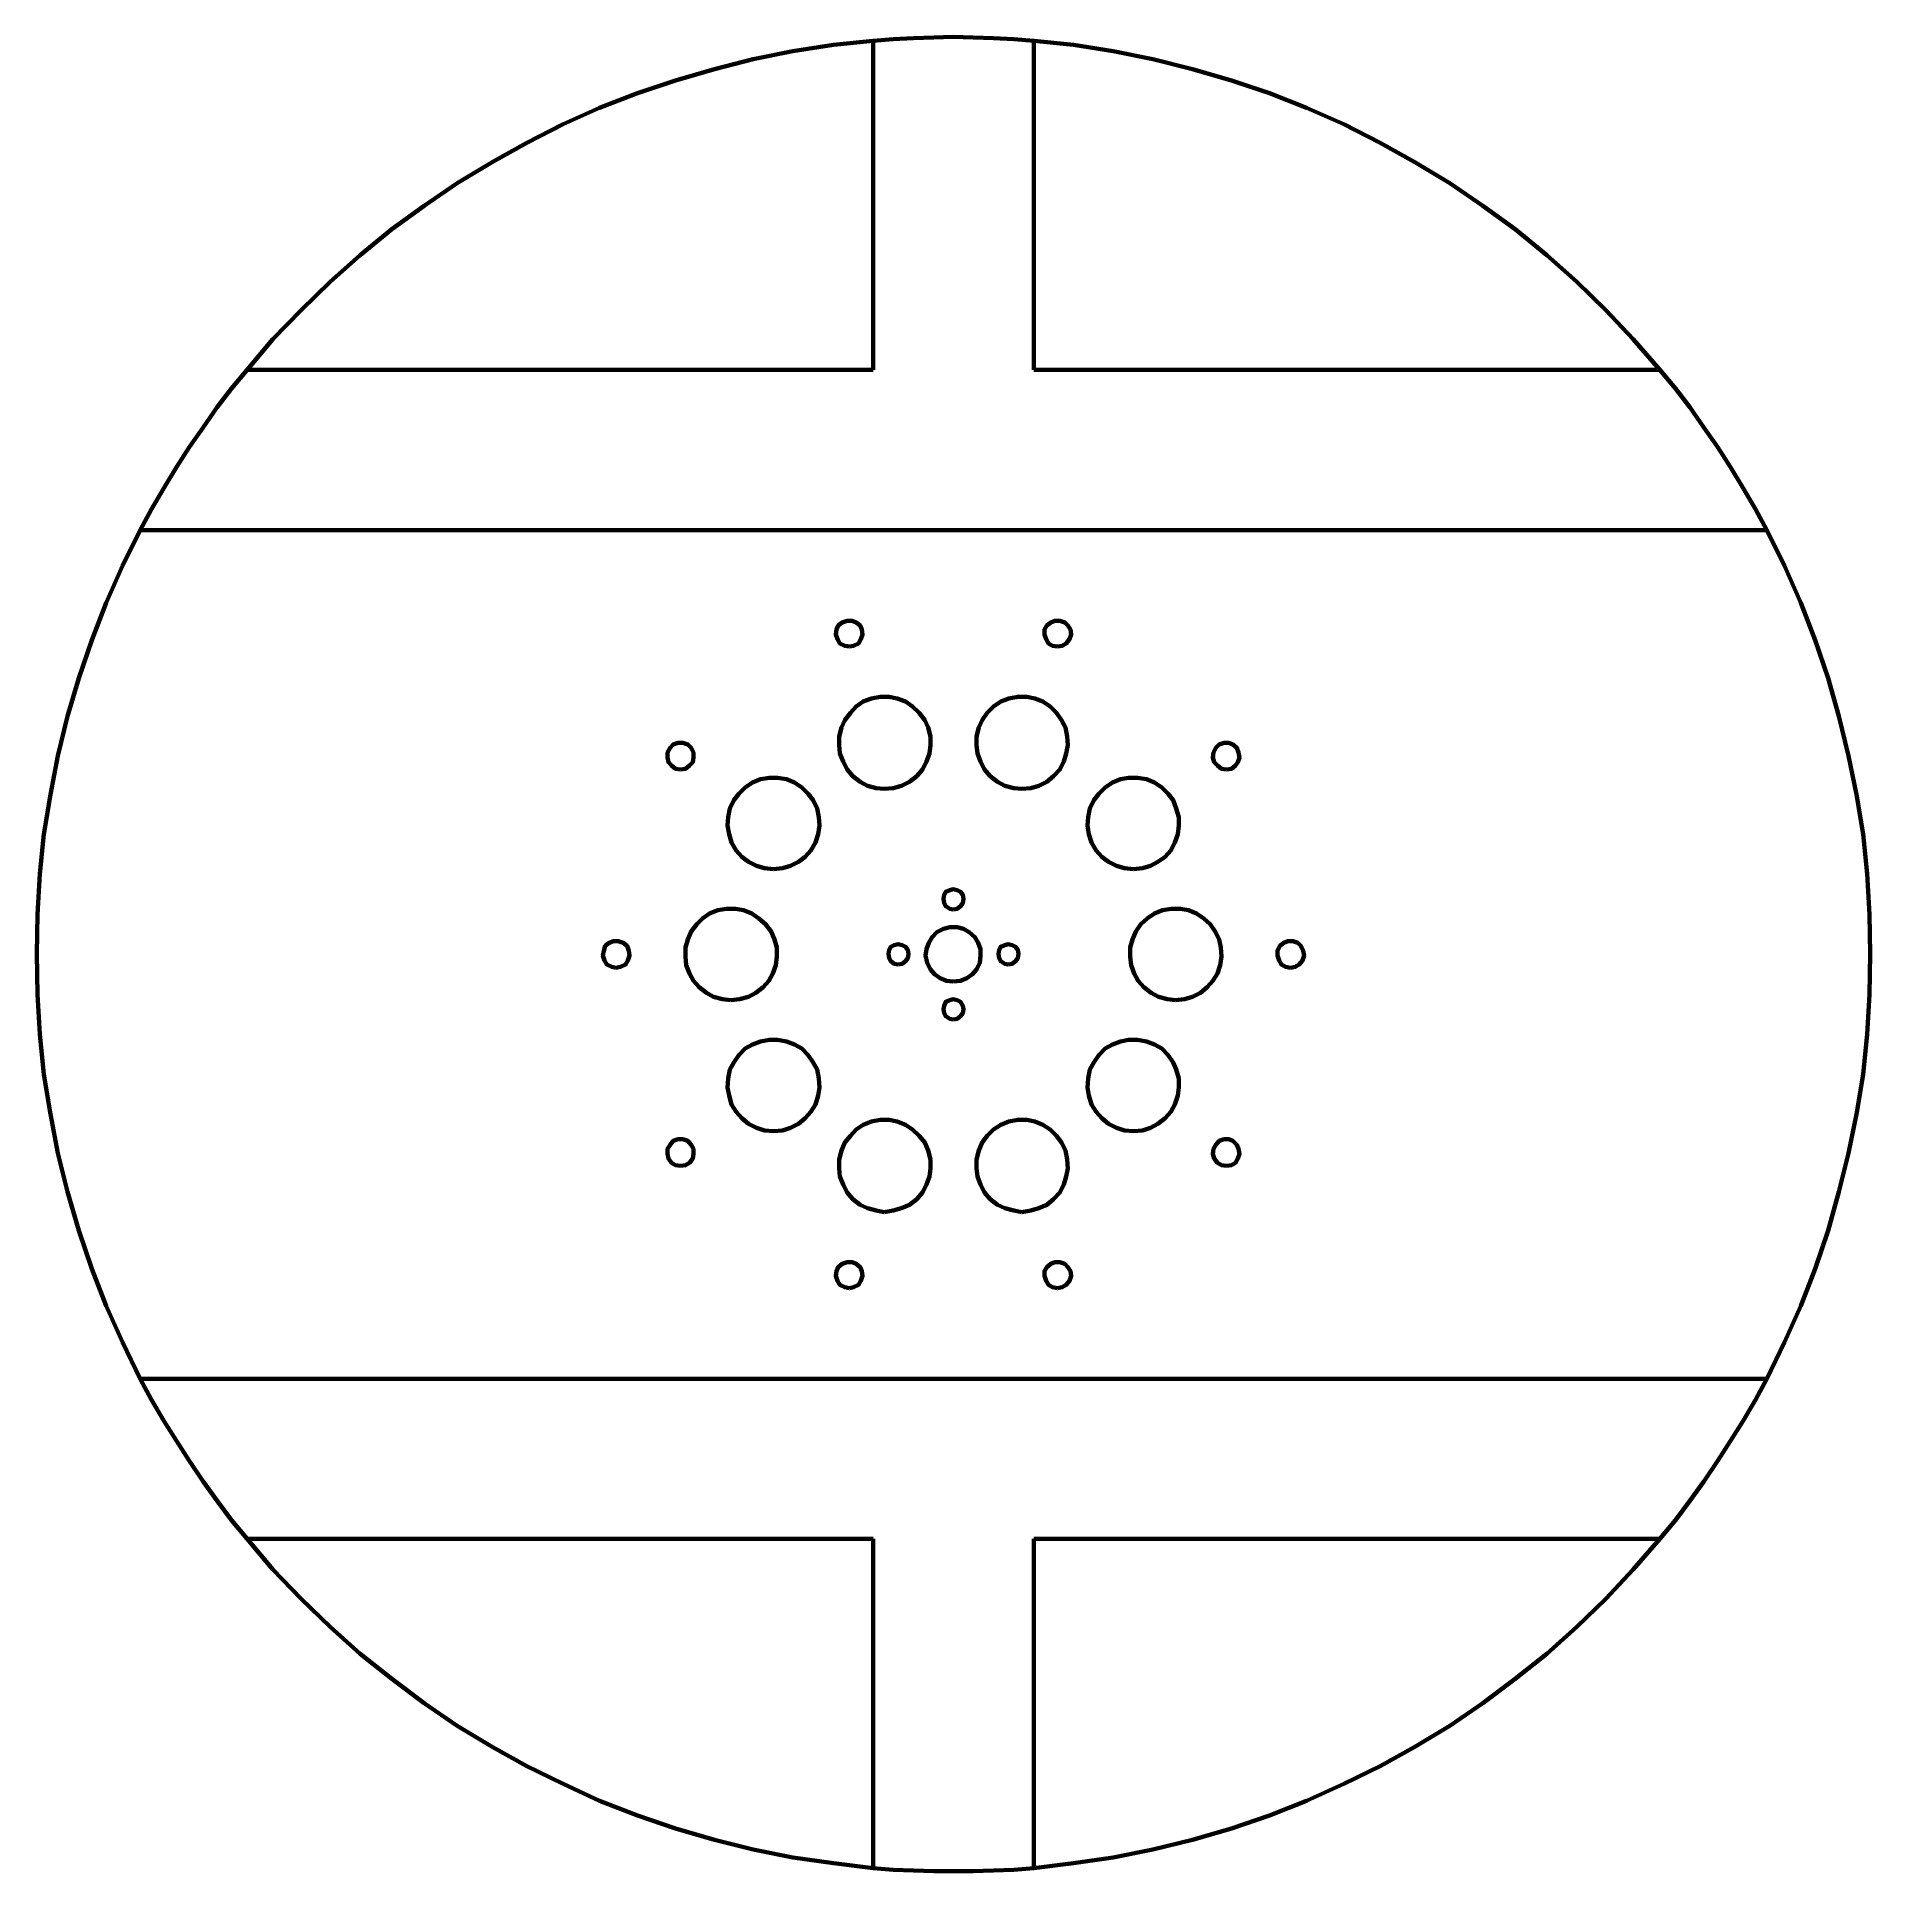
# Model space of a CAD drawing. Header units: millimetres. Extents: x 25 to 425, y -422 to -22.
import ezdxf

# ---------------------------------------------------------------- set-up
doc = ezdxf.new("R2010")
doc.units = ezdxf.units.MM
doc.header["$MEASUREMENT"] = 0
doc.layers.add('Calque 1', color=7, linetype='Continuous', lineweight=0)
doc.layers.add('Calque 2', color=7, linetype='Continuous', lineweight=0)

msp = doc.modelspace()

# ---------------------------------------------------------------- linework, layer by layer
at = {"layer": 'Calque 1', "color": 7, "lineweight": 100}
for points, knots in [([(207.44, -22.49), (207.44, -22.49), (198.8, -23.37), (198.8, -23.37), (198.8, -23.37), (189.98, -24.78), (189.98, -24.78), (189.98, -24.78), (181.33, -26.54), (181.33, -26.54), (181.33, -26.54), (172.86, -28.66), (172.86, -28.66), (172.86, -28.66), (164.39, -31.13), (164.39, -31.13), (164.39, -31.13), (156.1, -33.95), (156.1, -33.95), (156.1, -33.95), (147.81, -37.13), (147.81, -37.13), (147.81, -37.13), (139.87, -40.66), (139.87, -40.66), (139.87, -40.66), (131.93, -44.72), (131.93, -44.72), (131.93, -44.72), (124.34, -48.95), (124.34, -48.95), (124.34, -48.95), (116.75, -53.54), (116.75, -53.54), (116.75, -53.54), (109.52, -58.48), (109.52, -58.48), (109.52, -58.48), (102.46, -63.6), (102.46, -63.6), (102.46, -63.6), (95.58, -69.24), (95.58, -69.24), (95.58, -69.24), (89.05, -75.07), (89.05, -75.07), (89.05, -75.07), (82.7, -81.24), (82.7, -81.24), (82.7, -81.24), (76.52, -87.59), (76.52, -87.59), (76.52, -87.59), (70.88, -94.3), (70.88, -94.3)], [0, 0, 0, 0, 1, 1, 1, 2, 2, 2, 3, 3, 3, 4, 4, 4, 5, 5, 5, 6, 6, 6, 7, 7, 7, 8, 8, 8, 9, 9, 9, 10, 10, 10, 11, 11, 11, 12, 12, 12, 13, 13, 13, 14, 14, 14, 15, 15, 15, 16, 16, 16, 17, 17, 17, 18, 18, 18, 18]), ([(207.44, -22.49), (207.44, -22.49), (211.85, -22.13), (211.85, -22.13), (211.85, -22.13), (216.27, -21.96), (216.27, -21.96), (216.27, -21.96), (220.68, -21.78), (220.68, -21.78), (220.68, -21.78), (224.91, -21.6), (224.91, -21.6), (224.91, -21.6), (229.32, -21.78), (229.32, -21.78), (229.32, -21.78), (233.73, -21.96), (233.73, -21.96), (233.73, -21.96), (238.14, -22.13), (238.14, -22.13), (238.14, -22.13), (242.56, -22.49), (242.56, -22.49)], [0, 0, 0, 0, 1, 1, 1, 2, 2, 2, 3, 3, 3, 4, 4, 4, 5, 5, 5, 6, 6, 6, 7, 7, 7, 8, 8, 8, 8]), ([(379.12, -94.3), (379.12, -94.3), (373.3, -87.59), (373.3, -87.59), (373.3, -87.59), (367.3, -81.24), (367.3, -81.24), (367.3, -81.24), (360.95, -75.07), (360.95, -75.07), (360.95, -75.07), (354.42, -69.24), (354.42, -69.24), (354.42, -69.24), (347.54, -63.6), (347.54, -63.6), (347.54, -63.6), (340.48, -58.48), (340.48, -58.48), (340.48, -58.48), (333.25, -53.54), (333.25, -53.54), (333.25, -53.54), (325.66, -48.95), (325.66, -48.95), (325.66, -48.95), (318.07, -44.72), (318.07, -44.72), (318.07, -44.72), (310.13, -40.66), (310.13, -40.66), (310.13, -40.66), (302.02, -37.13), (302.02, -37.13), (302.02, -37.13), (293.9, -33.95), (293.9, -33.95), (293.9, -33.95), (285.61, -31.13), (285.61, -31.13), (285.61, -31.13), (277.14, -28.66), (277.14, -28.66), (277.14, -28.66), (268.49, -26.54), (268.49, -26.54), (268.49, -26.54), (259.85, -24.78), (259.85, -24.78), (259.85, -24.78), (251.2, -23.37), (251.2, -23.37), (251.2, -23.37), (242.56, -22.49), (242.56, -22.49)], [0, 0, 0, 0, 1, 1, 1, 2, 2, 2, 3, 3, 3, 4, 4, 4, 5, 5, 5, 6, 6, 6, 7, 7, 7, 8, 8, 8, 9, 9, 9, 10, 10, 10, 11, 11, 11, 12, 12, 12, 13, 13, 13, 14, 14, 14, 15, 15, 15, 16, 16, 16, 17, 17, 17, 18, 18, 18, 18]), ([(47.58, -129.23), (47.58, -129.23), (50.06, -124.65), (50.06, -124.65), (50.06, -124.65), (52.7, -120.06), (52.7, -120.06), (52.7, -120.06), (55.52, -115.47), (55.52, -115.47), (55.52, -115.47), (58.35, -111.06), (58.35, -111.06), (58.35, -111.06), (61.35, -106.83), (61.35, -106.83), (61.35, -106.83), (64.35, -102.42), (64.35, -102.42), (64.35, -102.42), (67.52, -98.36), (67.52, -98.36), (67.52, -98.36), (70.88, -94.3), (70.88, -94.3)], [0, 0, 0, 0, 1, 1, 1, 2, 2, 2, 3, 3, 3, 4, 4, 4, 5, 5, 5, 6, 6, 6, 7, 7, 7, 8, 8, 8, 8]), ([(379.12, -94.3), (379.12, -94.3), (382.48, -98.36), (382.48, -98.36), (382.48, -98.36), (385.65, -102.42), (385.65, -102.42), (385.65, -102.42), (388.65, -106.83), (388.65, -106.83), (388.65, -106.83), (391.65, -111.06), (391.65, -111.06), (391.65, -111.06), (394.47, -115.47), (394.47, -115.47), (394.47, -115.47), (397.3, -120.06), (397.3, -120.06), (397.3, -120.06), (399.94, -124.65), (399.94, -124.65), (399.94, -124.65), (402.41, -129.23), (402.41, -129.23)], [0, 0, 0, 0, 1, 1, 1, 2, 2, 2, 3, 3, 3, 4, 4, 4, 5, 5, 5, 6, 6, 6, 7, 7, 7, 8, 8, 8, 8]), ([(47.58, -129.23), (47.58, -129.23), (43.7, -137), (43.7, -137), (43.7, -137), (40.17, -145.11), (40.17, -145.11), (40.17, -145.11), (37, -153.23), (37, -153.23), (37, -153.23), (34.18, -161.52), (34.18, -161.52), (34.18, -161.52), (31.7, -169.82), (31.7, -169.82), (31.7, -169.82), (29.59, -178.46), (29.59, -178.46), (29.59, -178.46), (28, -186.93), (28, -186.93), (28, -186.93), (26.59, -195.58), (26.59, -195.58), (26.59, -195.58), (25.71, -204.22), (25.71, -204.22), (25.71, -204.22), (25.18, -213.05), (25.18, -213.05), (25.18, -213.05), (25, -221.69), (25, -221.69), (25, -221.69), (25.18, -230.51), (25.18, -230.51), (25.18, -230.51), (25.71, -239.16), (25.71, -239.16), (25.71, -239.16), (26.59, -247.98), (26.59, -247.98), (26.59, -247.98), (28, -256.63), (28, -256.63), (28, -256.63), (29.59, -265.1), (29.59, -265.1), (29.59, -265.1), (31.7, -273.57), (31.7, -273.57), (31.7, -273.57), (34.18, -282.04), (34.18, -282.04), (34.18, -282.04), (37, -290.33), (37, -290.33), (37, -290.33), (40.17, -298.45), (40.17, -298.45), (40.17, -298.45), (43.7, -306.39), (43.7, -306.39), (43.7, -306.39), (47.58, -314.33), (47.58, -314.33)], [0, 0, 0, 0, 1, 1, 1, 2, 2, 2, 3, 3, 3, 4, 4, 4, 5, 5, 5, 6, 6, 6, 7, 7, 7, 8, 8, 8, 9, 9, 9, 10, 10, 10, 11, 11, 11, 12, 12, 12, 13, 13, 13, 14, 14, 14, 15, 15, 15, 16, 16, 16, 17, 17, 17, 18, 18, 18, 19, 19, 19, 20, 20, 20, 21, 21, 21, 22, 22, 22, 22]), ([(402.41, -314.33), (402.41, -314.33), (406.3, -306.39), (406.3, -306.39), (406.3, -306.39), (409.83, -298.45), (409.83, -298.45), (409.83, -298.45), (413, -290.33), (413, -290.33), (413, -290.33), (415.82, -282.04), (415.82, -282.04), (415.82, -282.04), (418.12, -273.57), (418.12, -273.57), (418.12, -273.57), (420.24, -265.1), (420.24, -265.1), (420.24, -265.1), (422, -256.63), (422, -256.63), (422, -256.63), (423.41, -247.98), (423.41, -247.98), (423.41, -247.98), (424.29, -239.16), (424.29, -239.16), (424.29, -239.16), (424.82, -230.51), (424.82, -230.51), (424.82, -230.51), (425, -221.69), (425, -221.69), (425, -221.69), (424.82, -213.05), (424.82, -213.05), (424.82, -213.05), (424.29, -204.22), (424.29, -204.22), (424.29, -204.22), (423.41, -195.58), (423.41, -195.58), (423.41, -195.58), (422, -186.93), (422, -186.93), (422, -186.93), (420.24, -178.46), (420.24, -178.46), (420.24, -178.46), (418.12, -169.82), (418.12, -169.82), (418.12, -169.82), (415.82, -161.52), (415.82, -161.52), (415.82, -161.52), (413, -153.23), (413, -153.23), (413, -153.23), (409.83, -145.11), (409.83, -145.11), (409.83, -145.11), (406.3, -137), (406.3, -137), (406.3, -137), (402.41, -129.23), (402.41, -129.23)], [0, 0, 0, 0, 1, 1, 1, 2, 2, 2, 3, 3, 3, 4, 4, 4, 5, 5, 5, 6, 6, 6, 7, 7, 7, 8, 8, 8, 9, 9, 9, 10, 10, 10, 11, 11, 11, 12, 12, 12, 13, 13, 13, 14, 14, 14, 15, 15, 15, 16, 16, 16, 17, 17, 17, 18, 18, 18, 19, 19, 19, 20, 20, 20, 21, 21, 21, 22, 22, 22, 22]), ([(202.33, -154.64), (202.33, -154.64), (203.21, -154.47), (203.21, -154.47), (203.21, -154.47), (204.27, -153.94), (204.27, -153.94), (204.27, -153.94), (204.8, -153.05), (204.8, -153.05), (204.8, -153.05), (205.15, -152), (205.15, -152), (205.15, -152), (204.97, -150.94), (204.97, -150.94), (204.97, -150.94), (204.62, -150.06), (204.62, -150.06), (204.62, -150.06), (203.74, -149.35), (203.74, -149.35), (203.74, -149.35), (202.86, -149), (202.86, -149), (202.86, -149), (201.8, -149), (201.8, -149), (201.8, -149), (200.74, -149.35), (200.74, -149.35), (200.74, -149.35), (199.86, -150.06), (199.86, -150.06), (199.86, -150.06), (199.5, -150.94), (199.5, -150.94), (199.5, -150.94), (199.33, -152), (199.33, -152), (199.33, -152), (199.68, -153.05), (199.68, -153.05), (199.68, -153.05), (200.21, -153.94), (200.21, -153.94), (200.21, -153.94), (201.27, -154.47), (201.27, -154.47), (201.27, -154.47), (202.33, -154.64), (202.33, -154.64)], [0, 0, 0, 0, 1, 1, 1, 2, 2, 2, 3, 3, 3, 4, 4, 4, 5, 5, 5, 6, 6, 6, 7, 7, 7, 8, 8, 8, 9, 9, 9, 10, 10, 10, 11, 11, 11, 12, 12, 12, 13, 13, 13, 14, 14, 14, 15, 15, 15, 16, 16, 16, 17, 17, 17, 17]), ([(247.67, -154.64), (247.67, -154.64), (248.73, -154.47), (248.73, -154.47), (248.73, -154.47), (249.61, -153.94), (249.61, -153.94), (249.61, -153.94), (250.32, -153.05), (250.32, -153.05), (250.32, -153.05), (250.67, -152), (250.67, -152), (250.67, -152), (250.5, -150.94), (250.5, -150.94), (250.5, -150.94), (249.97, -150.06), (249.97, -150.06), (249.97, -150.06), (249.26, -149.35), (249.26, -149.35), (249.26, -149.35), (248.2, -149), (248.2, -149), (248.2, -149), (247.14, -149), (247.14, -149), (247.14, -149), (246.26, -149.35), (246.26, -149.35), (246.26, -149.35), (245.38, -150.06), (245.38, -150.06), (245.38, -150.06), (244.85, -150.94), (244.85, -150.94), (244.85, -150.94), (244.85, -152), (244.85, -152), (244.85, -152), (245.2, -153.05), (245.2, -153.05), (245.2, -153.05), (245.73, -153.94), (245.73, -153.94), (245.73, -153.94), (246.61, -154.47), (246.61, -154.47), (246.61, -154.47), (247.67, -154.64), (247.67, -154.64)], [0, 0, 0, 0, 1, 1, 1, 2, 2, 2, 3, 3, 3, 4, 4, 4, 5, 5, 5, 6, 6, 6, 7, 7, 7, 8, 8, 8, 9, 9, 9, 10, 10, 10, 11, 11, 11, 12, 12, 12, 13, 13, 13, 14, 14, 14, 15, 15, 15, 16, 16, 16, 17, 17, 17, 17]), ([(209.91, -185.7), (209.91, -185.7), (211.85, -185.52), (211.85, -185.52), (211.85, -185.52), (213.62, -184.99), (213.62, -184.99), (213.62, -184.99), (215.38, -184.11), (215.38, -184.11), (215.38, -184.11), (216.97, -182.87), (216.97, -182.87), (216.97, -182.87), (218.21, -181.46), (218.21, -181.46), (218.21, -181.46), (219.09, -179.7), (219.09, -179.7), (219.09, -179.7), (219.79, -177.93), (219.79, -177.93), (219.79, -177.93), (219.97, -176.17), (219.97, -176.17), (219.97, -176.17), (219.97, -174.23), (219.97, -174.23), (219.97, -174.23), (219.44, -172.29), (219.44, -172.29), (219.44, -172.29), (218.74, -170.7), (218.74, -170.7), (218.74, -170.7), (217.5, -169.11), (217.5, -169.11), (217.5, -169.11), (216.09, -167.7), (216.09, -167.7), (216.09, -167.7), (214.5, -166.64), (214.5, -166.64), (214.5, -166.64), (212.74, -165.94), (212.74, -165.94), (212.74, -165.94), (210.97, -165.58), (210.97, -165.58), (210.97, -165.58), (209.03, -165.58), (209.03, -165.58), (209.03, -165.58), (207.09, -165.94), (207.09, -165.94), (207.09, -165.94), (205.33, -166.64), (205.33, -166.64), (205.33, -166.64), (203.74, -167.7), (203.74, -167.7), (203.74, -167.7), (202.5, -169.11), (202.5, -169.11), (202.5, -169.11), (201.27, -170.7), (201.27, -170.7), (201.27, -170.7), (200.56, -172.29), (200.56, -172.29), (200.56, -172.29), (200.03, -174.23), (200.03, -174.23), (200.03, -174.23), (200.03, -176.17), (200.03, -176.17), (200.03, -176.17), (200.21, -177.93), (200.21, -177.93), (200.21, -177.93), (200.92, -179.7), (200.92, -179.7), (200.92, -179.7), (201.8, -181.46), (201.8, -181.46), (201.8, -181.46), (203.03, -182.87), (203.03, -182.87), (203.03, -182.87), (204.62, -184.11), (204.62, -184.11), (204.62, -184.11), (206.21, -184.99), (206.21, -184.99), (206.21, -184.99), (208.15, -185.52), (208.15, -185.52), (208.15, -185.52), (209.91, -185.7), (209.91, -185.7)], [0, 0, 0, 0, 1, 1, 1, 2, 2, 2, 3, 3, 3, 4, 4, 4, 5, 5, 5, 6, 6, 6, 7, 7, 7, 8, 8, 8, 9, 9, 9, 10, 10, 10, 11, 11, 11, 12, 12, 12, 13, 13, 13, 14, 14, 14, 15, 15, 15, 16, 16, 16, 17, 17, 17, 18, 18, 18, 19, 19, 19, 20, 20, 20, 21, 21, 21, 22, 22, 22, 23, 23, 23, 24, 24, 24, 25, 25, 25, 26, 26, 26, 27, 27, 27, 28, 28, 28, 29, 29, 29, 30, 30, 30, 31, 31, 31, 32, 32, 32, 33, 33, 33, 33]), ([(239.91, -185.7), (239.91, -185.7), (241.85, -185.52), (241.85, -185.52), (241.85, -185.52), (243.61, -184.99), (243.61, -184.99), (243.61, -184.99), (245.38, -184.11), (245.38, -184.11), (245.38, -184.11), (246.79, -182.87), (246.79, -182.87), (246.79, -182.87), (248.2, -181.46), (248.2, -181.46), (248.2, -181.46), (249.08, -179.7), (249.08, -179.7), (249.08, -179.7), (249.61, -177.93), (249.61, -177.93), (249.61, -177.93), (249.97, -176.17), (249.97, -176.17), (249.97, -176.17), (249.79, -174.23), (249.79, -174.23), (249.79, -174.23), (249.44, -172.29), (249.44, -172.29), (249.44, -172.29), (248.56, -170.7), (248.56, -170.7), (248.56, -170.7), (247.5, -169.11), (247.5, -169.11), (247.5, -169.11), (246.08, -167.7), (246.08, -167.7), (246.08, -167.7), (244.5, -166.64), (244.5, -166.64), (244.5, -166.64), (242.73, -165.94), (242.73, -165.94), (242.73, -165.94), (240.97, -165.58), (240.97, -165.58), (240.97, -165.58), (239.03, -165.58), (239.03, -165.58), (239.03, -165.58), (237.09, -165.94), (237.09, -165.94), (237.09, -165.94), (235.32, -166.64), (235.32, -166.64), (235.32, -166.64), (233.73, -167.7), (233.73, -167.7), (233.73, -167.7), (232.32, -169.11), (232.32, -169.11), (232.32, -169.11), (231.26, -170.7), (231.26, -170.7), (231.26, -170.7), (230.56, -172.29), (230.56, -172.29), (230.56, -172.29), (230.03, -174.23), (230.03, -174.23), (230.03, -174.23), (230.03, -176.17), (230.03, -176.17), (230.03, -176.17), (230.2, -177.93), (230.2, -177.93), (230.2, -177.93), (230.91, -179.7), (230.91, -179.7), (230.91, -179.7), (231.79, -181.46), (231.79, -181.46), (231.79, -181.46), (233.03, -182.87), (233.03, -182.87), (233.03, -182.87), (234.62, -184.11), (234.62, -184.11), (234.62, -184.11), (236.2, -184.99), (236.2, -184.99), (236.2, -184.99), (238.14, -185.52), (238.14, -185.52), (238.14, -185.52), (239.91, -185.7), (239.91, -185.7)], [0, 0, 0, 0, 1, 1, 1, 2, 2, 2, 3, 3, 3, 4, 4, 4, 5, 5, 5, 6, 6, 6, 7, 7, 7, 8, 8, 8, 9, 9, 9, 10, 10, 10, 11, 11, 11, 12, 12, 12, 13, 13, 13, 14, 14, 14, 15, 15, 15, 16, 16, 16, 17, 17, 17, 18, 18, 18, 19, 19, 19, 20, 20, 20, 21, 21, 21, 22, 22, 22, 23, 23, 23, 24, 24, 24, 25, 25, 25, 26, 26, 26, 27, 27, 27, 28, 28, 28, 29, 29, 29, 30, 30, 30, 31, 31, 31, 32, 32, 32, 33, 33, 33, 33]), ([(165.45, -181.46), (165.45, -181.46), (166.51, -181.29), (166.51, -181.29), (166.51, -181.29), (167.39, -180.58), (167.39, -180.58), (167.39, -180.58), (168.1, -179.87), (168.1, -179.87), (168.1, -179.87), (168.27, -178.82), (168.27, -178.82), (168.27, -178.82), (168.27, -177.76), (168.27, -177.76), (168.27, -177.76), (167.74, -176.7), (167.74, -176.7), (167.74, -176.7), (167.04, -175.99), (167.04, -175.99), (167.04, -175.99), (165.98, -175.64), (165.98, -175.64), (165.98, -175.64), (164.92, -175.64), (164.92, -175.64), (164.92, -175.64), (163.86, -175.99), (163.86, -175.99), (163.86, -175.99), (163.16, -176.7), (163.16, -176.7), (163.16, -176.7), (162.63, -177.76), (162.63, -177.76), (162.63, -177.76), (162.63, -178.82), (162.63, -178.82), (162.63, -178.82), (162.8, -179.87), (162.8, -179.87), (162.8, -179.87), (163.51, -180.58), (163.51, -180.58), (163.51, -180.58), (164.39, -181.29), (164.39, -181.29), (164.39, -181.29), (165.45, -181.46), (165.45, -181.46)], [0, 0, 0, 0, 1, 1, 1, 2, 2, 2, 3, 3, 3, 4, 4, 4, 5, 5, 5, 6, 6, 6, 7, 7, 7, 8, 8, 8, 9, 9, 9, 10, 10, 10, 11, 11, 11, 12, 12, 12, 13, 13, 13, 14, 14, 14, 15, 15, 15, 16, 16, 16, 17, 17, 17, 17]), ([(284.55, -181.46), (284.55, -181.46), (285.61, -181.29), (285.61, -181.29), (285.61, -181.29), (286.49, -180.58), (286.49, -180.58), (286.49, -180.58), (287.02, -179.87), (287.02, -179.87), (287.02, -179.87), (287.37, -178.82), (287.37, -178.82), (287.37, -178.82), (287.2, -177.76), (287.2, -177.76), (287.2, -177.76), (286.84, -176.7), (286.84, -176.7), (286.84, -176.7), (285.96, -175.99), (285.96, -175.99), (285.96, -175.99), (285.08, -175.64), (285.08, -175.64), (285.08, -175.64), (284.02, -175.64), (284.02, -175.64), (284.02, -175.64), (282.96, -175.99), (282.96, -175.99), (282.96, -175.99), (282.26, -176.7), (282.26, -176.7), (282.26, -176.7), (281.73, -177.76), (281.73, -177.76), (281.73, -177.76), (281.55, -178.82), (281.55, -178.82), (281.55, -178.82), (281.9, -179.87), (281.9, -179.87), (281.9, -179.87), (282.61, -180.58), (282.61, -180.58), (282.61, -180.58), (283.49, -181.29), (283.49, -181.29), (283.49, -181.29), (284.55, -181.46), (284.55, -181.46)], [0, 0, 0, 0, 1, 1, 1, 2, 2, 2, 3, 3, 3, 4, 4, 4, 5, 5, 5, 6, 6, 6, 7, 7, 7, 8, 8, 8, 9, 9, 9, 10, 10, 10, 11, 11, 11, 12, 12, 12, 13, 13, 13, 14, 14, 14, 15, 15, 15, 16, 16, 16, 17, 17, 17, 17]), ([(185.74, -203.17), (185.74, -203.17), (187.68, -202.99), (187.68, -202.99), (187.68, -202.99), (189.45, -202.46), (189.45, -202.46), (189.45, -202.46), (191.21, -201.58), (191.21, -201.58), (191.21, -201.58), (192.62, -200.52), (192.62, -200.52), (192.62, -200.52), (193.86, -199.11), (193.86, -199.11), (193.86, -199.11), (194.92, -197.34), (194.92, -197.34), (194.92, -197.34), (195.45, -195.58), (195.45, -195.58), (195.45, -195.58), (195.8, -193.64), (195.8, -193.64), (195.8, -193.64), (195.62, -191.87), (195.62, -191.87), (195.62, -191.87), (195.27, -189.93), (195.27, -189.93), (195.27, -189.93), (194.39, -188.17), (194.39, -188.17), (194.39, -188.17), (193.33, -186.76), (193.33, -186.76), (193.33, -186.76), (191.92, -185.34), (191.92, -185.34), (191.92, -185.34), (190.33, -184.29), (190.33, -184.29), (190.33, -184.29), (188.56, -183.58), (188.56, -183.58), (188.56, -183.58), (186.62, -183.23), (186.62, -183.23), (186.62, -183.23), (184.86, -183.23), (184.86, -183.23), (184.86, -183.23), (182.92, -183.58), (182.92, -183.58), (182.92, -183.58), (181.15, -184.29), (181.15, -184.29), (181.15, -184.29), (179.57, -185.34), (179.57, -185.34), (179.57, -185.34), (178.15, -186.76), (178.15, -186.76), (178.15, -186.76), (177.1, -188.17), (177.1, -188.17), (177.1, -188.17), (176.21, -189.93), (176.21, -189.93), (176.21, -189.93), (175.86, -191.87), (175.86, -191.87), (175.86, -191.87), (175.68, -193.64), (175.68, -193.64), (175.68, -193.64), (176.04, -195.58), (176.04, -195.58), (176.04, -195.58), (176.57, -197.34), (176.57, -197.34), (176.57, -197.34), (177.62, -199.11), (177.62, -199.11), (177.62, -199.11), (178.86, -200.52), (178.86, -200.52), (178.86, -200.52), (180.27, -201.58), (180.27, -201.58), (180.27, -201.58), (182.04, -202.46), (182.04, -202.46), (182.04, -202.46), (183.8, -202.99), (183.8, -202.99), (183.8, -202.99), (185.74, -203.17), (185.74, -203.17)], [0, 0, 0, 0, 1, 1, 1, 2, 2, 2, 3, 3, 3, 4, 4, 4, 5, 5, 5, 6, 6, 6, 7, 7, 7, 8, 8, 8, 9, 9, 9, 10, 10, 10, 11, 11, 11, 12, 12, 12, 13, 13, 13, 14, 14, 14, 15, 15, 15, 16, 16, 16, 17, 17, 17, 18, 18, 18, 19, 19, 19, 20, 20, 20, 21, 21, 21, 22, 22, 22, 23, 23, 23, 24, 24, 24, 25, 25, 25, 26, 26, 26, 27, 27, 27, 28, 28, 28, 29, 29, 29, 30, 30, 30, 31, 31, 31, 32, 32, 32, 33, 33, 33, 33]), ([(264.26, -203.17), (264.26, -203.17), (266.2, -202.99), (266.2, -202.99), (266.2, -202.99), (267.96, -202.46), (267.96, -202.46), (267.96, -202.46), (269.55, -201.58), (269.55, -201.58), (269.55, -201.58), (271.14, -200.52), (271.14, -200.52), (271.14, -200.52), (272.38, -199.11), (272.38, -199.11), (272.38, -199.11), (273.26, -197.34), (273.26, -197.34), (273.26, -197.34), (273.96, -195.58), (273.96, -195.58), (273.96, -195.58), (274.14, -193.64), (274.14, -193.64), (274.14, -193.64), (274.14, -191.87), (274.14, -191.87), (274.14, -191.87), (273.61, -189.93), (273.61, -189.93), (273.61, -189.93), (272.9, -188.17), (272.9, -188.17), (272.9, -188.17), (271.85, -186.76), (271.85, -186.76), (271.85, -186.76), (270.43, -185.34), (270.43, -185.34), (270.43, -185.34), (268.85, -184.29), (268.85, -184.29), (268.85, -184.29), (267.08, -183.58), (267.08, -183.58), (267.08, -183.58), (265.14, -183.23), (265.14, -183.23), (265.14, -183.23), (263.2, -183.23), (263.2, -183.23), (263.2, -183.23), (261.44, -183.58), (261.44, -183.58), (261.44, -183.58), (259.67, -184.29), (259.67, -184.29), (259.67, -184.29), (258.08, -185.34), (258.08, -185.34), (258.08, -185.34), (256.67, -186.76), (256.67, -186.76), (256.67, -186.76), (255.61, -188.17), (255.61, -188.17), (255.61, -188.17), (254.73, -189.93), (254.73, -189.93), (254.73, -189.93), (254.38, -191.87), (254.38, -191.87), (254.38, -191.87), (254.2, -193.64), (254.2, -193.64), (254.2, -193.64), (254.55, -195.58), (254.55, -195.58), (254.55, -195.58), (255.08, -197.34), (255.08, -197.34), (255.08, -197.34), (256.14, -199.11), (256.14, -199.11), (256.14, -199.11), (257.38, -200.52), (257.38, -200.52), (257.38, -200.52), (258.79, -201.58), (258.79, -201.58), (258.79, -201.58), (260.55, -202.46), (260.55, -202.46), (260.55, -202.46), (262.32, -202.99), (262.32, -202.99), (262.32, -202.99), (264.26, -203.17), (264.26, -203.17)], [0, 0, 0, 0, 1, 1, 1, 2, 2, 2, 3, 3, 3, 4, 4, 4, 5, 5, 5, 6, 6, 6, 7, 7, 7, 8, 8, 8, 9, 9, 9, 10, 10, 10, 11, 11, 11, 12, 12, 12, 13, 13, 13, 14, 14, 14, 15, 15, 15, 16, 16, 16, 17, 17, 17, 18, 18, 18, 19, 19, 19, 20, 20, 20, 21, 21, 21, 22, 22, 22, 23, 23, 23, 24, 24, 24, 25, 25, 25, 26, 26, 26, 27, 27, 27, 28, 28, 28, 29, 29, 29, 30, 30, 30, 31, 31, 31, 32, 32, 32, 33, 33, 33, 33]), ([(224.91, -211.99), (224.91, -211.99), (225.79, -211.81), (225.79, -211.81), (225.79, -211.81), (226.5, -211.28), (226.5, -211.28), (226.5, -211.28), (227.03, -210.58), (227.03, -210.58), (227.03, -210.58), (227.21, -209.69), (227.21, -209.69), (227.21, -209.69), (227.03, -208.81), (227.03, -208.81), (227.03, -208.81), (226.5, -208.11), (226.5, -208.11), (226.5, -208.11), (225.79, -207.75), (225.79, -207.75), (225.79, -207.75), (224.91, -207.58), (224.91, -207.58), (224.91, -207.58), (224.21, -207.75), (224.21, -207.75), (224.21, -207.75), (223.32, -208.11), (223.32, -208.11), (223.32, -208.11), (222.97, -208.81), (222.97, -208.81), (222.97, -208.81), (222.79, -209.69), (222.79, -209.69), (222.79, -209.69), (222.97, -210.58), (222.97, -210.58), (222.97, -210.58), (223.32, -211.28), (223.32, -211.28), (223.32, -211.28), (224.21, -211.81), (224.21, -211.81), (224.21, -211.81), (224.91, -211.99), (224.91, -211.99)], [0, 0, 0, 0, 1, 1, 1, 2, 2, 2, 3, 3, 3, 4, 4, 4, 5, 5, 5, 6, 6, 6, 7, 7, 7, 8, 8, 8, 9, 9, 9, 10, 10, 10, 11, 11, 11, 12, 12, 12, 13, 13, 13, 14, 14, 14, 15, 15, 15, 16, 16, 16, 16]), ([(176.39, -231.75), (176.39, -231.75), (178.33, -231.57), (178.33, -231.57), (178.33, -231.57), (180.27, -231.04), (180.27, -231.04), (180.27, -231.04), (181.86, -230.16), (181.86, -230.16), (181.86, -230.16), (183.45, -228.93), (183.45, -228.93), (183.45, -228.93), (184.68, -227.51), (184.68, -227.51), (184.68, -227.51), (185.56, -225.93), (185.56, -225.93), (185.56, -225.93), (186.27, -224.16), (186.27, -224.16), (186.27, -224.16), (186.45, -222.22), (186.45, -222.22), (186.45, -222.22), (186.45, -220.28), (186.45, -220.28), (186.45, -220.28), (185.92, -218.52), (185.92, -218.52), (185.92, -218.52), (185.21, -216.75), (185.21, -216.75), (185.21, -216.75), (183.98, -215.16), (183.98, -215.16), (183.98, -215.16), (182.56, -213.93), (182.56, -213.93), (182.56, -213.93), (180.98, -212.87), (180.98, -212.87), (180.98, -212.87), (179.21, -212.16), (179.21, -212.16), (179.21, -212.16), (177.45, -211.81), (177.45, -211.81), (177.45, -211.81), (175.51, -211.81), (175.51, -211.81), (175.51, -211.81), (173.57, -212.16), (173.57, -212.16), (173.57, -212.16), (171.8, -212.87), (171.8, -212.87), (171.8, -212.87), (170.21, -213.93), (170.21, -213.93), (170.21, -213.93), (168.98, -215.16), (168.98, -215.16), (168.98, -215.16), (167.74, -216.75), (167.74, -216.75), (167.74, -216.75), (167.04, -218.52), (167.04, -218.52), (167.04, -218.52), (166.51, -220.28), (166.51, -220.28), (166.51, -220.28), (166.51, -222.22), (166.51, -222.22), (166.51, -222.22), (166.68, -224.16), (166.68, -224.16), (166.68, -224.16), (167.39, -225.93), (167.39, -225.93), (167.39, -225.93), (168.27, -227.51), (168.27, -227.51), (168.27, -227.51), (169.51, -228.93), (169.51, -228.93), (169.51, -228.93), (171.1, -230.16), (171.1, -230.16), (171.1, -230.16), (172.68, -231.04), (172.68, -231.04), (172.68, -231.04), (174.62, -231.57), (174.62, -231.57), (174.62, -231.57), (176.39, -231.75), (176.39, -231.75)], [0, 0, 0, 0, 1, 1, 1, 2, 2, 2, 3, 3, 3, 4, 4, 4, 5, 5, 5, 6, 6, 6, 7, 7, 7, 8, 8, 8, 9, 9, 9, 10, 10, 10, 11, 11, 11, 12, 12, 12, 13, 13, 13, 14, 14, 14, 15, 15, 15, 16, 16, 16, 17, 17, 17, 18, 18, 18, 19, 19, 19, 20, 20, 20, 21, 21, 21, 22, 22, 22, 23, 23, 23, 24, 24, 24, 25, 25, 25, 26, 26, 26, 27, 27, 27, 28, 28, 28, 29, 29, 29, 30, 30, 30, 31, 31, 31, 32, 32, 32, 33, 33, 33, 33]), ([(273.43, -231.75), (273.43, -231.75), (275.37, -231.57), (275.37, -231.57), (275.37, -231.57), (277.14, -231.04), (277.14, -231.04), (277.14, -231.04), (278.9, -230.16), (278.9, -230.16), (278.9, -230.16), (280.32, -228.93), (280.32, -228.93), (280.32, -228.93), (281.55, -227.51), (281.55, -227.51), (281.55, -227.51), (282.61, -225.93), (282.61, -225.93), (282.61, -225.93), (283.14, -224.16), (283.14, -224.16), (283.14, -224.16), (283.49, -222.22), (283.49, -222.22), (283.49, -222.22), (283.31, -220.28), (283.31, -220.28), (283.31, -220.28), (282.96, -218.52), (282.96, -218.52), (282.96, -218.52), (282.08, -216.75), (282.08, -216.75), (282.08, -216.75), (281.02, -215.16), (281.02, -215.16), (281.02, -215.16), (279.61, -213.93), (279.61, -213.93), (279.61, -213.93), (278.02, -212.87), (278.02, -212.87), (278.02, -212.87), (276.26, -212.16), (276.26, -212.16), (276.26, -212.16), (274.49, -211.81), (274.49, -211.81), (274.49, -211.81), (272.55, -211.81), (272.55, -211.81), (272.55, -211.81), (270.61, -212.16), (270.61, -212.16), (270.61, -212.16), (268.85, -212.87), (268.85, -212.87), (268.85, -212.87), (267.26, -213.93), (267.26, -213.93), (267.26, -213.93), (265.85, -215.16), (265.85, -215.16), (265.85, -215.16), (264.79, -216.75), (264.79, -216.75), (264.79, -216.75), (264.08, -218.52), (264.08, -218.52), (264.08, -218.52), (263.55, -220.28), (263.55, -220.28), (263.55, -220.28), (263.55, -222.22), (263.55, -222.22), (263.55, -222.22), (263.73, -224.16), (263.73, -224.16), (263.73, -224.16), (264.44, -225.93), (264.44, -225.93), (264.44, -225.93), (265.32, -227.51), (265.32, -227.51), (265.32, -227.51), (266.55, -228.93), (266.55, -228.93), (266.55, -228.93), (268.14, -230.16), (268.14, -230.16), (268.14, -230.16), (269.73, -231.04), (269.73, -231.04), (269.73, -231.04), (271.67, -231.57), (271.67, -231.57), (271.67, -231.57), (273.43, -231.75), (273.43, -231.75)], [0, 0, 0, 0, 1, 1, 1, 2, 2, 2, 3, 3, 3, 4, 4, 4, 5, 5, 5, 6, 6, 6, 7, 7, 7, 8, 8, 8, 9, 9, 9, 10, 10, 10, 11, 11, 11, 12, 12, 12, 13, 13, 13, 14, 14, 14, 15, 15, 15, 16, 16, 16, 17, 17, 17, 18, 18, 18, 19, 19, 19, 20, 20, 20, 21, 21, 21, 22, 22, 22, 23, 23, 23, 24, 24, 24, 25, 25, 25, 26, 26, 26, 27, 27, 27, 28, 28, 28, 29, 29, 29, 30, 30, 30, 31, 31, 31, 32, 32, 32, 33, 33, 33, 33]), ([(224.91, -227.69), (224.91, -227.69), (226.5, -227.51), (226.5, -227.51), (226.5, -227.51), (227.91, -226.99), (227.91, -226.99), (227.91, -226.99), (229.15, -226.1), (229.15, -226.1), (229.15, -226.1), (230.03, -225.04), (230.03, -225.04), (230.03, -225.04), (230.73, -223.63), (230.73, -223.63), (230.73, -223.63), (230.91, -222.04), (230.91, -222.04), (230.91, -222.04), (230.91, -220.63), (230.91, -220.63), (230.91, -220.63), (230.38, -219.22), (230.38, -219.22), (230.38, -219.22), (229.68, -217.99), (229.68, -217.99), (229.68, -217.99), (228.44, -216.93), (228.44, -216.93), (228.44, -216.93), (227.21, -216.22), (227.21, -216.22), (227.21, -216.22), (225.79, -215.87), (225.79, -215.87), (225.79, -215.87), (224.21, -215.87), (224.21, -215.87), (224.21, -215.87), (222.79, -216.22), (222.79, -216.22), (222.79, -216.22), (221.38, -216.93), (221.38, -216.93), (221.38, -216.93), (220.32, -217.99), (220.32, -217.99), (220.32, -217.99), (219.62, -219.22), (219.62, -219.22), (219.62, -219.22), (219.09, -220.63), (219.09, -220.63), (219.09, -220.63), (218.91, -222.04), (218.91, -222.04), (218.91, -222.04), (219.27, -223.63), (219.27, -223.63), (219.27, -223.63), (219.97, -225.04), (219.97, -225.04), (219.97, -225.04), (220.85, -226.1), (220.85, -226.1), (220.85, -226.1), (222.09, -226.99), (222.09, -226.99), (222.09, -226.99), (223.5, -227.51), (223.5, -227.51), (223.5, -227.51), (224.91, -227.69), (224.91, -227.69)], [0, 0, 0, 0, 1, 1, 1, 2, 2, 2, 3, 3, 3, 4, 4, 4, 5, 5, 5, 6, 6, 6, 7, 7, 7, 8, 8, 8, 9, 9, 9, 10, 10, 10, 11, 11, 11, 12, 12, 12, 13, 13, 13, 14, 14, 14, 15, 15, 15, 16, 16, 16, 17, 17, 17, 18, 18, 18, 19, 19, 19, 20, 20, 20, 21, 21, 21, 22, 22, 22, 23, 23, 23, 24, 24, 24, 25, 25, 25, 25]), ([(151.33, -224.69), (151.33, -224.69), (152.39, -224.51), (152.39, -224.51), (152.39, -224.51), (153.45, -223.99), (153.45, -223.99), (153.45, -223.99), (153.98, -223.1), (153.98, -223.1), (153.98, -223.1), (154.33, -222.04), (154.33, -222.04), (154.33, -222.04), (154.16, -220.99), (154.16, -220.99), (154.16, -220.99), (153.8, -219.93), (153.8, -219.93), (153.8, -219.93), (152.92, -219.22), (152.92, -219.22), (152.92, -219.22), (151.86, -218.87), (151.86, -218.87), (151.86, -218.87), (150.8, -218.87), (150.8, -218.87), (150.8, -218.87), (149.92, -219.22), (149.92, -219.22), (149.92, -219.22), (149.04, -219.93), (149.04, -219.93), (149.04, -219.93), (148.69, -220.99), (148.69, -220.99), (148.69, -220.99), (148.51, -222.04), (148.51, -222.04), (148.51, -222.04), (148.86, -223.1), (148.86, -223.1), (148.86, -223.1), (149.39, -223.99), (149.39, -223.99), (149.39, -223.99), (150.45, -224.51), (150.45, -224.51), (150.45, -224.51), (151.33, -224.69), (151.33, -224.69)], [0, 0, 0, 0, 1, 1, 1, 2, 2, 2, 3, 3, 3, 4, 4, 4, 5, 5, 5, 6, 6, 6, 7, 7, 7, 8, 8, 8, 9, 9, 9, 10, 10, 10, 11, 11, 11, 12, 12, 12, 13, 13, 13, 14, 14, 14, 15, 15, 15, 16, 16, 16, 17, 17, 17, 17]), ([(212.91, -223.99), (212.91, -223.99), (213.8, -223.81), (213.8, -223.81), (213.8, -223.81), (214.5, -223.28), (214.5, -223.28), (214.5, -223.28), (215.03, -222.57), (215.03, -222.57), (215.03, -222.57), (215.21, -221.69), (215.21, -221.69), (215.21, -221.69), (215.03, -220.81), (215.03, -220.81), (215.03, -220.81), (214.5, -220.1), (214.5, -220.1), (214.5, -220.1), (213.8, -219.75), (213.8, -219.75), (213.8, -219.75), (212.91, -219.57), (212.91, -219.57), (212.91, -219.57), (212.03, -219.75), (212.03, -219.75), (212.03, -219.75), (211.33, -220.1), (211.33, -220.1), (211.33, -220.1), (210.97, -220.81), (210.97, -220.81), (210.97, -220.81), (210.8, -221.69), (210.8, -221.69), (210.8, -221.69), (210.97, -222.57), (210.97, -222.57), (210.97, -222.57), (211.33, -223.28), (211.33, -223.28), (211.33, -223.28), (212.03, -223.81), (212.03, -223.81), (212.03, -223.81), (212.91, -223.99), (212.91, -223.99)], [0, 0, 0, 0, 1, 1, 1, 2, 2, 2, 3, 3, 3, 4, 4, 4, 5, 5, 5, 6, 6, 6, 7, 7, 7, 8, 8, 8, 9, 9, 9, 10, 10, 10, 11, 11, 11, 12, 12, 12, 13, 13, 13, 14, 14, 14, 15, 15, 15, 16, 16, 16, 16]), ([(236.91, -223.99), (236.91, -223.99), (237.79, -223.81), (237.79, -223.81), (237.79, -223.81), (238.5, -223.28), (238.5, -223.28), (238.5, -223.28), (239.03, -222.57), (239.03, -222.57), (239.03, -222.57), (239.2, -221.69), (239.2, -221.69), (239.2, -221.69), (239.03, -220.81), (239.03, -220.81), (239.03, -220.81), (238.5, -220.1), (238.5, -220.1), (238.5, -220.1), (237.79, -219.75), (237.79, -219.75), (237.79, -219.75), (236.91, -219.57), (236.91, -219.57), (236.91, -219.57), (236.2, -219.75), (236.2, -219.75), (236.2, -219.75), (235.32, -220.1), (235.32, -220.1), (235.32, -220.1), (234.97, -220.81), (234.97, -220.81), (234.97, -220.81), (234.79, -221.69), (234.79, -221.69), (234.79, -221.69), (234.97, -222.57), (234.97, -222.57), (234.97, -222.57), (235.32, -223.28), (235.32, -223.28), (235.32, -223.28), (236.2, -223.81), (236.2, -223.81), (236.2, -223.81), (236.91, -223.99), (236.91, -223.99)], [0, 0, 0, 0, 1, 1, 1, 2, 2, 2, 3, 3, 3, 4, 4, 4, 5, 5, 5, 6, 6, 6, 7, 7, 7, 8, 8, 8, 9, 9, 9, 10, 10, 10, 11, 11, 11, 12, 12, 12, 13, 13, 13, 14, 14, 14, 15, 15, 15, 16, 16, 16, 16]), ([(298.49, -224.69), (298.49, -224.69), (299.55, -224.51), (299.55, -224.51), (299.55, -224.51), (300.43, -223.99), (300.43, -223.99), (300.43, -223.99), (301.14, -223.1), (301.14, -223.1), (301.14, -223.1), (301.49, -222.04), (301.49, -222.04), (301.49, -222.04), (301.31, -220.99), (301.31, -220.99), (301.31, -220.99), (300.78, -219.93), (300.78, -219.93), (300.78, -219.93), (300.08, -219.22), (300.08, -219.22), (300.08, -219.22), (299.02, -218.87), (299.02, -218.87), (299.02, -218.87), (297.96, -218.87), (297.96, -218.87), (297.96, -218.87), (297.08, -219.22), (297.08, -219.22), (297.08, -219.22), (296.2, -219.93), (296.2, -219.93), (296.2, -219.93), (295.67, -220.99), (295.67, -220.99), (295.67, -220.99), (295.67, -222.04), (295.67, -222.04), (295.67, -222.04), (296.02, -223.1), (296.02, -223.1), (296.02, -223.1), (296.55, -223.99), (296.55, -223.99), (296.55, -223.99), (297.43, -224.51), (297.43, -224.51), (297.43, -224.51), (298.49, -224.69), (298.49, -224.69)], [0, 0, 0, 0, 1, 1, 1, 2, 2, 2, 3, 3, 3, 4, 4, 4, 5, 5, 5, 6, 6, 6, 7, 7, 7, 8, 8, 8, 9, 9, 9, 10, 10, 10, 11, 11, 11, 12, 12, 12, 13, 13, 13, 14, 14, 14, 15, 15, 15, 16, 16, 16, 17, 17, 17, 17]), ([(224.91, -235.98), (224.91, -235.98), (225.79, -235.81), (225.79, -235.81), (225.79, -235.81), (226.5, -235.28), (226.5, -235.28), (226.5, -235.28), (227.03, -234.57), (227.03, -234.57), (227.03, -234.57), (227.21, -233.69), (227.21, -233.69), (227.21, -233.69), (227.03, -232.98), (227.03, -232.98), (227.03, -232.98), (226.5, -232.1), (226.5, -232.1), (226.5, -232.1), (225.79, -231.75), (225.79, -231.75), (225.79, -231.75), (224.91, -231.57), (224.91, -231.57), (224.91, -231.57), (224.21, -231.75), (224.21, -231.75), (224.21, -231.75), (223.32, -232.1), (223.32, -232.1), (223.32, -232.1), (222.97, -232.98), (222.97, -232.98), (222.97, -232.98), (222.79, -233.69), (222.79, -233.69), (222.79, -233.69), (222.97, -234.57), (222.97, -234.57), (222.97, -234.57), (223.32, -235.28), (223.32, -235.28), (223.32, -235.28), (224.21, -235.81), (224.21, -235.81), (224.21, -235.81), (224.91, -235.98), (224.91, -235.98)], [0, 0, 0, 0, 1, 1, 1, 2, 2, 2, 3, 3, 3, 4, 4, 4, 5, 5, 5, 6, 6, 6, 7, 7, 7, 8, 8, 8, 9, 9, 9, 10, 10, 10, 11, 11, 11, 12, 12, 12, 13, 13, 13, 14, 14, 14, 15, 15, 15, 16, 16, 16, 16]), ([(185.74, -260.33), (185.74, -260.33), (187.68, -260.16), (187.68, -260.16), (187.68, -260.16), (189.45, -259.63), (189.45, -259.63), (189.45, -259.63), (191.21, -258.75), (191.21, -258.75), (191.21, -258.75), (192.62, -257.51), (192.62, -257.51), (192.62, -257.51), (193.86, -256.1), (193.86, -256.1), (193.86, -256.1), (194.92, -254.51), (194.92, -254.51), (194.92, -254.51), (195.45, -252.57), (195.45, -252.57), (195.45, -252.57), (195.8, -250.81), (195.8, -250.81), (195.8, -250.81), (195.62, -248.86), (195.62, -248.86), (195.62, -248.86), (195.27, -246.92), (195.27, -246.92), (195.27, -246.92), (194.39, -245.34), (194.39, -245.34), (194.39, -245.34), (193.33, -243.75), (193.33, -243.75), (193.33, -243.75), (191.92, -242.34), (191.92, -242.34), (191.92, -242.34), (190.33, -241.45), (190.33, -241.45), (190.33, -241.45), (188.56, -240.75), (188.56, -240.75), (188.56, -240.75), (186.62, -240.4), (186.62, -240.4), (186.62, -240.4), (184.86, -240.4), (184.86, -240.4), (184.86, -240.4), (182.92, -240.75), (182.92, -240.75), (182.92, -240.75), (181.15, -241.45), (181.15, -241.45), (181.15, -241.45), (179.57, -242.34), (179.57, -242.34), (179.57, -242.34), (178.15, -243.75), (178.15, -243.75), (178.15, -243.75), (177.1, -245.34), (177.1, -245.34), (177.1, -245.34), (176.21, -246.92), (176.21, -246.92), (176.21, -246.92), (175.86, -248.86), (175.86, -248.86), (175.86, -248.86), (175.68, -250.81), (175.68, -250.81), (175.68, -250.81), (176.04, -252.57), (176.04, -252.57), (176.04, -252.57), (176.57, -254.51), (176.57, -254.51), (176.57, -254.51), (177.62, -256.1), (177.62, -256.1), (177.62, -256.1), (178.86, -257.51), (178.86, -257.51), (178.86, -257.51), (180.27, -258.75), (180.27, -258.75), (180.27, -258.75), (182.04, -259.63), (182.04, -259.63), (182.04, -259.63), (183.8, -260.16), (183.8, -260.16), (183.8, -260.16), (185.74, -260.33), (185.74, -260.33)], [0, 0, 0, 0, 1, 1, 1, 2, 2, 2, 3, 3, 3, 4, 4, 4, 5, 5, 5, 6, 6, 6, 7, 7, 7, 8, 8, 8, 9, 9, 9, 10, 10, 10, 11, 11, 11, 12, 12, 12, 13, 13, 13, 14, 14, 14, 15, 15, 15, 16, 16, 16, 17, 17, 17, 18, 18, 18, 19, 19, 19, 20, 20, 20, 21, 21, 21, 22, 22, 22, 23, 23, 23, 24, 24, 24, 25, 25, 25, 26, 26, 26, 27, 27, 27, 28, 28, 28, 29, 29, 29, 30, 30, 30, 31, 31, 31, 32, 32, 32, 33, 33, 33, 33]), ([(264.26, -260.33), (264.26, -260.33), (266.2, -260.16), (266.2, -260.16), (266.2, -260.16), (267.96, -259.63), (267.96, -259.63), (267.96, -259.63), (269.55, -258.75), (269.55, -258.75), (269.55, -258.75), (271.14, -257.51), (271.14, -257.51), (271.14, -257.51), (272.38, -256.1), (272.38, -256.1), (272.38, -256.1), (273.26, -254.51), (273.26, -254.51), (273.26, -254.51), (273.96, -252.57), (273.96, -252.57), (273.96, -252.57), (274.14, -250.81), (274.14, -250.81), (274.14, -250.81), (274.14, -248.86), (274.14, -248.86), (274.14, -248.86), (273.61, -246.92), (273.61, -246.92), (273.61, -246.92), (272.9, -245.34), (272.9, -245.34), (272.9, -245.34), (271.85, -243.75), (271.85, -243.75), (271.85, -243.75), (270.43, -242.34), (270.43, -242.34), (270.43, -242.34), (268.85, -241.45), (268.85, -241.45), (268.85, -241.45), (267.08, -240.75), (267.08, -240.75), (267.08, -240.75), (265.14, -240.4), (265.14, -240.4), (265.14, -240.4), (263.2, -240.4), (263.2, -240.4), (263.2, -240.4), (261.44, -240.75), (261.44, -240.75), (261.44, -240.75), (259.67, -241.45), (259.67, -241.45), (259.67, -241.45), (258.08, -242.34), (258.08, -242.34), (258.08, -242.34), (256.67, -243.75), (256.67, -243.75), (256.67, -243.75), (255.61, -245.34), (255.61, -245.34), (255.61, -245.34), (254.73, -246.92), (254.73, -246.92), (254.73, -246.92), (254.38, -248.86), (254.38, -248.86), (254.38, -248.86), (254.2, -250.81), (254.2, -250.81), (254.2, -250.81), (254.55, -252.57), (254.55, -252.57), (254.55, -252.57), (255.08, -254.51), (255.08, -254.51), (255.08, -254.51), (256.14, -256.1), (256.14, -256.1), (256.14, -256.1), (257.38, -257.51), (257.38, -257.51), (257.38, -257.51), (258.79, -258.75), (258.79, -258.75), (258.79, -258.75), (260.55, -259.63), (260.55, -259.63), (260.55, -259.63), (262.32, -260.16), (262.32, -260.16), (262.32, -260.16), (264.26, -260.33), (264.26, -260.33)], [0, 0, 0, 0, 1, 1, 1, 2, 2, 2, 3, 3, 3, 4, 4, 4, 5, 5, 5, 6, 6, 6, 7, 7, 7, 8, 8, 8, 9, 9, 9, 10, 10, 10, 11, 11, 11, 12, 12, 12, 13, 13, 13, 14, 14, 14, 15, 15, 15, 16, 16, 16, 17, 17, 17, 18, 18, 18, 19, 19, 19, 20, 20, 20, 21, 21, 21, 22, 22, 22, 23, 23, 23, 24, 24, 24, 25, 25, 25, 26, 26, 26, 27, 27, 27, 28, 28, 28, 29, 29, 29, 30, 30, 30, 31, 31, 31, 32, 32, 32, 33, 33, 33, 33]), ([(209.91, -277.98), (209.91, -277.98), (211.85, -277.62), (211.85, -277.62), (211.85, -277.62), (213.62, -277.1), (213.62, -277.1), (213.62, -277.1), (215.38, -276.39), (215.38, -276.39), (215.38, -276.39), (216.97, -275.15), (216.97, -275.15), (216.97, -275.15), (218.21, -273.74), (218.21, -273.74), (218.21, -273.74), (219.09, -271.98), (219.09, -271.98), (219.09, -271.98), (219.79, -270.21), (219.79, -270.21), (219.79, -270.21), (219.97, -268.45), (219.97, -268.45), (219.97, -268.45), (219.97, -266.51), (219.97, -266.51), (219.97, -266.51), (219.44, -264.57), (219.44, -264.57), (219.44, -264.57), (218.74, -262.8), (218.74, -262.8), (218.74, -262.8), (217.5, -261.39), (217.5, -261.39), (217.5, -261.39), (216.09, -259.98), (216.09, -259.98), (216.09, -259.98), (214.5, -258.92), (214.5, -258.92), (214.5, -258.92), (212.74, -258.22), (212.74, -258.22), (212.74, -258.22), (210.97, -257.86), (210.97, -257.86), (210.97, -257.86), (209.03, -257.86), (209.03, -257.86), (209.03, -257.86), (207.09, -258.22), (207.09, -258.22), (207.09, -258.22), (205.33, -258.92), (205.33, -258.92), (205.33, -258.92), (203.74, -259.98), (203.74, -259.98), (203.74, -259.98), (202.5, -261.39), (202.5, -261.39), (202.5, -261.39), (201.27, -262.8), (201.27, -262.8), (201.27, -262.8), (200.56, -264.57), (200.56, -264.57), (200.56, -264.57), (200.03, -266.51), (200.03, -266.51), (200.03, -266.51), (200.03, -268.45), (200.03, -268.45), (200.03, -268.45), (200.21, -270.21), (200.21, -270.21), (200.21, -270.21), (200.92, -271.98), (200.92, -271.98), (200.92, -271.98), (201.8, -273.74), (201.8, -273.74), (201.8, -273.74), (203.03, -275.15), (203.03, -275.15), (203.03, -275.15), (204.62, -276.39), (204.62, -276.39), (204.62, -276.39), (206.21, -277.1), (206.21, -277.1), (206.21, -277.1), (208.15, -277.62), (208.15, -277.62), (208.15, -277.62), (209.91, -277.98), (209.91, -277.98)], [0, 0, 0, 0, 1, 1, 1, 2, 2, 2, 3, 3, 3, 4, 4, 4, 5, 5, 5, 6, 6, 6, 7, 7, 7, 8, 8, 8, 9, 9, 9, 10, 10, 10, 11, 11, 11, 12, 12, 12, 13, 13, 13, 14, 14, 14, 15, 15, 15, 16, 16, 16, 17, 17, 17, 18, 18, 18, 19, 19, 19, 20, 20, 20, 21, 21, 21, 22, 22, 22, 23, 23, 23, 24, 24, 24, 25, 25, 25, 26, 26, 26, 27, 27, 27, 28, 28, 28, 29, 29, 29, 30, 30, 30, 31, 31, 31, 32, 32, 32, 33, 33, 33, 33]), ([(239.91, -277.98), (239.91, -277.98), (241.85, -277.62), (241.85, -277.62), (241.85, -277.62), (243.61, -277.1), (243.61, -277.1), (243.61, -277.1), (245.38, -276.39), (245.38, -276.39), (245.38, -276.39), (246.79, -275.15), (246.79, -275.15), (246.79, -275.15), (248.2, -273.74), (248.2, -273.74), (248.2, -273.74), (249.08, -271.98), (249.08, -271.98), (249.08, -271.98), (249.61, -270.21), (249.61, -270.21), (249.61, -270.21), (249.97, -268.45), (249.97, -268.45), (249.97, -268.45), (249.79, -266.51), (249.79, -266.51), (249.79, -266.51), (249.44, -264.57), (249.44, -264.57), (249.44, -264.57), (248.56, -262.8), (248.56, -262.8), (248.56, -262.8), (247.5, -261.39), (247.5, -261.39), (247.5, -261.39), (246.08, -259.98), (246.08, -259.98), (246.08, -259.98), (244.5, -258.92), (244.5, -258.92), (244.5, -258.92), (242.73, -258.22), (242.73, -258.22), (242.73, -258.22), (240.97, -257.86), (240.97, -257.86), (240.97, -257.86), (239.03, -257.86), (239.03, -257.86), (239.03, -257.86), (237.09, -258.22), (237.09, -258.22), (237.09, -258.22), (235.32, -258.92), (235.32, -258.92), (235.32, -258.92), (233.73, -259.98), (233.73, -259.98), (233.73, -259.98), (232.32, -261.39), (232.32, -261.39), (232.32, -261.39), (231.26, -262.8), (231.26, -262.8), (231.26, -262.8), (230.56, -264.57), (230.56, -264.57), (230.56, -264.57), (230.03, -266.51), (230.03, -266.51), (230.03, -266.51), (230.03, -268.45), (230.03, -268.45), (230.03, -268.45), (230.2, -270.21), (230.2, -270.21), (230.2, -270.21), (230.91, -271.98), (230.91, -271.98), (230.91, -271.98), (231.79, -273.74), (231.79, -273.74), (231.79, -273.74), (233.03, -275.15), (233.03, -275.15), (233.03, -275.15), (234.62, -276.39), (234.62, -276.39), (234.62, -276.39), (236.2, -277.1), (236.2, -277.1), (236.2, -277.1), (238.14, -277.62), (238.14, -277.62), (238.14, -277.62), (239.91, -277.98), (239.91, -277.98)], [0, 0, 0, 0, 1, 1, 1, 2, 2, 2, 3, 3, 3, 4, 4, 4, 5, 5, 5, 6, 6, 6, 7, 7, 7, 8, 8, 8, 9, 9, 9, 10, 10, 10, 11, 11, 11, 12, 12, 12, 13, 13, 13, 14, 14, 14, 15, 15, 15, 16, 16, 16, 17, 17, 17, 18, 18, 18, 19, 19, 19, 20, 20, 20, 21, 21, 21, 22, 22, 22, 23, 23, 23, 24, 24, 24, 25, 25, 25, 26, 26, 26, 27, 27, 27, 28, 28, 28, 29, 29, 29, 30, 30, 30, 31, 31, 31, 32, 32, 32, 33, 33, 33, 33]), ([(165.45, -267.92), (165.45, -267.92), (166.51, -267.74), (166.51, -267.74), (166.51, -267.74), (167.39, -267.21), (167.39, -267.21), (167.39, -267.21), (168.1, -266.33), (168.1, -266.33), (168.1, -266.33), (168.27, -265.27), (168.27, -265.27), (168.27, -265.27), (168.27, -264.22), (168.27, -264.22), (168.27, -264.22), (167.74, -263.33), (167.74, -263.33), (167.74, -263.33), (167.04, -262.45), (167.04, -262.45), (167.04, -262.45), (165.98, -262.1), (165.98, -262.1), (165.98, -262.1), (164.92, -262.1), (164.92, -262.1), (164.92, -262.1), (163.86, -262.45), (163.86, -262.45), (163.86, -262.45), (163.16, -263.33), (163.16, -263.33), (163.16, -263.33), (162.63, -264.22), (162.63, -264.22), (162.63, -264.22), (162.63, -265.27), (162.63, -265.27), (162.63, -265.27), (162.8, -266.33), (162.8, -266.33), (162.8, -266.33), (163.51, -267.21), (163.51, -267.21), (163.51, -267.21), (164.39, -267.74), (164.39, -267.74), (164.39, -267.74), (165.45, -267.92), (165.45, -267.92)], [0, 0, 0, 0, 1, 1, 1, 2, 2, 2, 3, 3, 3, 4, 4, 4, 5, 5, 5, 6, 6, 6, 7, 7, 7, 8, 8, 8, 9, 9, 9, 10, 10, 10, 11, 11, 11, 12, 12, 12, 13, 13, 13, 14, 14, 14, 15, 15, 15, 16, 16, 16, 17, 17, 17, 17]), ([(284.55, -267.92), (284.55, -267.92), (285.61, -267.74), (285.61, -267.74), (285.61, -267.74), (286.49, -267.21), (286.49, -267.21), (286.49, -267.21), (287.02, -266.33), (287.02, -266.33), (287.02, -266.33), (287.37, -265.27), (287.37, -265.27), (287.37, -265.27), (287.2, -264.22), (287.2, -264.22), (287.2, -264.22), (286.84, -263.33), (286.84, -263.33), (286.84, -263.33), (285.96, -262.45), (285.96, -262.45), (285.96, -262.45), (285.08, -262.1), (285.08, -262.1), (285.08, -262.1), (284.02, -262.1), (284.02, -262.1), (284.02, -262.1), (282.96, -262.45), (282.96, -262.45), (282.96, -262.45), (282.26, -263.33), (282.26, -263.33), (282.26, -263.33), (281.73, -264.22), (281.73, -264.22), (281.73, -264.22), (281.55, -265.27), (281.55, -265.27), (281.55, -265.27), (281.9, -266.33), (281.9, -266.33), (281.9, -266.33), (282.61, -267.21), (282.61, -267.21), (282.61, -267.21), (283.49, -267.74), (283.49, -267.74), (283.49, -267.74), (284.55, -267.92), (284.55, -267.92)], [0, 0, 0, 0, 1, 1, 1, 2, 2, 2, 3, 3, 3, 4, 4, 4, 5, 5, 5, 6, 6, 6, 7, 7, 7, 8, 8, 8, 9, 9, 9, 10, 10, 10, 11, 11, 11, 12, 12, 12, 13, 13, 13, 14, 14, 14, 15, 15, 15, 16, 16, 16, 17, 17, 17, 17]), ([(202.33, -294.56), (202.33, -294.56), (203.21, -294.39), (203.21, -294.39), (203.21, -294.39), (204.27, -293.86), (204.27, -293.86), (204.27, -293.86), (204.8, -292.98), (204.8, -292.98), (204.8, -292.98), (205.15, -291.92), (205.15, -291.92), (205.15, -291.92), (204.97, -290.86), (204.97, -290.86), (204.97, -290.86), (204.62, -289.98), (204.62, -289.98), (204.62, -289.98), (203.74, -289.27), (203.74, -289.27), (203.74, -289.27), (202.86, -288.92), (202.86, -288.92), (202.86, -288.92), (201.8, -288.92), (201.8, -288.92), (201.8, -288.92), (200.74, -289.27), (200.74, -289.27), (200.74, -289.27), (199.86, -289.98), (199.86, -289.98), (199.86, -289.98), (199.5, -290.86), (199.5, -290.86), (199.5, -290.86), (199.33, -291.92), (199.33, -291.92), (199.33, -291.92), (199.68, -292.98), (199.68, -292.98), (199.68, -292.98), (200.21, -293.86), (200.21, -293.86), (200.21, -293.86), (201.27, -294.39), (201.27, -294.39), (201.27, -294.39), (202.33, -294.56), (202.33, -294.56)], [0, 0, 0, 0, 1, 1, 1, 2, 2, 2, 3, 3, 3, 4, 4, 4, 5, 5, 5, 6, 6, 6, 7, 7, 7, 8, 8, 8, 9, 9, 9, 10, 10, 10, 11, 11, 11, 12, 12, 12, 13, 13, 13, 14, 14, 14, 15, 15, 15, 16, 16, 16, 17, 17, 17, 17]), ([(247.67, -294.56), (247.67, -294.56), (248.73, -294.39), (248.73, -294.39), (248.73, -294.39), (249.61, -293.86), (249.61, -293.86), (249.61, -293.86), (250.32, -292.98), (250.32, -292.98), (250.32, -292.98), (250.67, -291.92), (250.67, -291.92), (250.67, -291.92), (250.5, -290.86), (250.5, -290.86), (250.5, -290.86), (249.97, -289.98), (249.97, -289.98), (249.97, -289.98), (249.26, -289.27), (249.26, -289.27), (249.26, -289.27), (248.2, -288.92), (248.2, -288.92), (248.2, -288.92), (247.14, -288.92), (247.14, -288.92), (247.14, -288.92), (246.26, -289.27), (246.26, -289.27), (246.26, -289.27), (245.38, -289.98), (245.38, -289.98), (245.38, -289.98), (244.85, -290.86), (244.85, -290.86), (244.85, -290.86), (244.85, -291.92), (244.85, -291.92), (244.85, -291.92), (245.2, -292.98), (245.2, -292.98), (245.2, -292.98), (245.73, -293.86), (245.73, -293.86), (245.73, -293.86), (246.61, -294.39), (246.61, -294.39), (246.61, -294.39), (247.67, -294.56), (247.67, -294.56)], [0, 0, 0, 0, 1, 1, 1, 2, 2, 2, 3, 3, 3, 4, 4, 4, 5, 5, 5, 6, 6, 6, 7, 7, 7, 8, 8, 8, 9, 9, 9, 10, 10, 10, 11, 11, 11, 12, 12, 12, 13, 13, 13, 14, 14, 14, 15, 15, 15, 16, 16, 16, 17, 17, 17, 17]), ([(70.88, -349.26), (70.88, -349.26), (67.52, -345.2), (67.52, -345.2), (67.52, -345.2), (64.35, -340.97), (64.35, -340.97), (64.35, -340.97), (61.35, -336.73), (61.35, -336.73), (61.35, -336.73), (58.35, -332.32), (58.35, -332.32), (58.35, -332.32), (55.52, -327.91), (55.52, -327.91), (55.52, -327.91), (52.7, -323.5), (52.7, -323.5), (52.7, -323.5), (50.06, -318.91), (50.06, -318.91), (50.06, -318.91), (47.58, -314.33), (47.58, -314.33)], [0, 0, 0, 0, 1, 1, 1, 2, 2, 2, 3, 3, 3, 4, 4, 4, 5, 5, 5, 6, 6, 6, 7, 7, 7, 8, 8, 8, 8]), ([(402.41, -314.33), (402.41, -314.33), (399.94, -318.91), (399.94, -318.91), (399.94, -318.91), (397.3, -323.5), (397.3, -323.5), (397.3, -323.5), (394.47, -327.91), (394.47, -327.91), (394.47, -327.91), (391.65, -332.32), (391.65, -332.32), (391.65, -332.32), (388.65, -336.73), (388.65, -336.73), (388.65, -336.73), (385.65, -340.97), (385.65, -340.97), (385.65, -340.97), (382.48, -345.2), (382.48, -345.2), (382.48, -345.2), (379.12, -349.26), (379.12, -349.26)], [0, 0, 0, 0, 1, 1, 1, 2, 2, 2, 3, 3, 3, 4, 4, 4, 5, 5, 5, 6, 6, 6, 7, 7, 7, 8, 8, 8, 8]), ([(70.88, -349.26), (70.88, -349.26), (76.52, -355.97), (76.52, -355.97), (76.52, -355.97), (82.7, -362.32), (82.7, -362.32), (82.7, -362.32), (89.05, -368.49), (89.05, -368.49), (89.05, -368.49), (95.58, -374.32), (95.58, -374.32), (95.58, -374.32), (102.46, -379.79), (102.46, -379.79), (102.46, -379.79), (109.52, -385.08), (109.52, -385.08), (109.52, -385.08), (116.75, -390.02), (116.75, -390.02), (116.75, -390.02), (124.34, -394.61), (124.34, -394.61), (124.34, -394.61), (131.93, -398.84), (131.93, -398.84), (131.93, -398.84), (139.87, -402.72), (139.87, -402.72), (139.87, -402.72), (147.81, -406.43), (147.81, -406.43), (147.81, -406.43), (156.1, -409.61), (156.1, -409.61), (156.1, -409.61), (164.39, -412.43), (164.39, -412.43), (164.39, -412.43), (172.86, -414.9), (172.86, -414.9), (172.86, -414.9), (181.33, -417.02), (181.33, -417.02), (181.33, -417.02), (189.98, -418.78), (189.98, -418.78), (189.98, -418.78), (198.8, -420.02), (198.8, -420.02), (198.8, -420.02), (207.44, -421.07), (207.44, -421.07)], [0, 0, 0, 0, 1, 1, 1, 2, 2, 2, 3, 3, 3, 4, 4, 4, 5, 5, 5, 6, 6, 6, 7, 7, 7, 8, 8, 8, 9, 9, 9, 10, 10, 10, 11, 11, 11, 12, 12, 12, 13, 13, 13, 14, 14, 14, 15, 15, 15, 16, 16, 16, 17, 17, 17, 18, 18, 18, 18]), ([(242.56, -421.07), (242.56, -421.07), (251.2, -420.02), (251.2, -420.02), (251.2, -420.02), (259.85, -418.78), (259.85, -418.78), (259.85, -418.78), (268.49, -417.02), (268.49, -417.02), (268.49, -417.02), (277.14, -414.9), (277.14, -414.9), (277.14, -414.9), (285.61, -412.43), (285.61, -412.43), (285.61, -412.43), (293.9, -409.61), (293.9, -409.61), (293.9, -409.61), (302.02, -406.43), (302.02, -406.43), (302.02, -406.43), (310.13, -402.72), (310.13, -402.72), (310.13, -402.72), (318.07, -398.84), (318.07, -398.84), (318.07, -398.84), (325.66, -394.61), (325.66, -394.61), (325.66, -394.61), (333.25, -390.02), (333.25, -390.02), (333.25, -390.02), (340.48, -385.08), (340.48, -385.08), (340.48, -385.08), (347.54, -379.79), (347.54, -379.79), (347.54, -379.79), (354.42, -374.32), (354.42, -374.32), (354.42, -374.32), (360.95, -368.49), (360.95, -368.49), (360.95, -368.49), (367.3, -362.32), (367.3, -362.32), (367.3, -362.32), (373.3, -355.97), (373.3, -355.97), (373.3, -355.97), (379.12, -349.26), (379.12, -349.26)], [0, 0, 0, 0, 1, 1, 1, 2, 2, 2, 3, 3, 3, 4, 4, 4, 5, 5, 5, 6, 6, 6, 7, 7, 7, 8, 8, 8, 9, 9, 9, 10, 10, 10, 11, 11, 11, 12, 12, 12, 13, 13, 13, 14, 14, 14, 15, 15, 15, 16, 16, 16, 17, 17, 17, 18, 18, 18, 18]), ([(242.56, -421.07), (242.56, -421.07), (238.14, -421.43), (238.14, -421.43), (238.14, -421.43), (233.73, -421.6), (233.73, -421.6), (233.73, -421.6), (229.32, -421.78), (229.32, -421.78), (229.32, -421.78), (224.91, -421.78), (224.91, -421.78), (224.91, -421.78), (220.68, -421.78), (220.68, -421.78), (220.68, -421.78), (216.27, -421.6), (216.27, -421.6), (216.27, -421.6), (211.85, -421.43), (211.85, -421.43), (211.85, -421.43), (207.44, -421.07), (207.44, -421.07)], [0, 0, 0, 0, 1, 1, 1, 2, 2, 2, 3, 3, 3, 4, 4, 4, 5, 5, 5, 6, 6, 6, 7, 7, 7, 8, 8, 8, 8])]:
    msp.add_open_spline(points, degree=3, knots=knots, dxfattribs=at)
at = {"layer": 'Calque 2', "color": 12, "lineweight": 100}
for p, q in [((207.44, -22.49), (207.44, -94.3)), ((242.55, -94.3), (242.55, -22.49)), ((207.44, -94.3), (70.87, -94.3)), ((379.12, -94.3), (242.55, -94.3)), ((47.58, -129.23), (402.41, -129.23)), ((402.41, -314.33), (47.58, -314.33)), ((70.87, -349.26), (207.44, -349.26)), ((207.44, -349.26), (207.44, -421.07)), ((242.55, -349.26), (379.12, -349.26)), ((242.55, -421.07), (242.55, -349.26))]:
    msp.add_line(p, q, dxfattribs=at)

doc.saveas('drawing.dxf')
